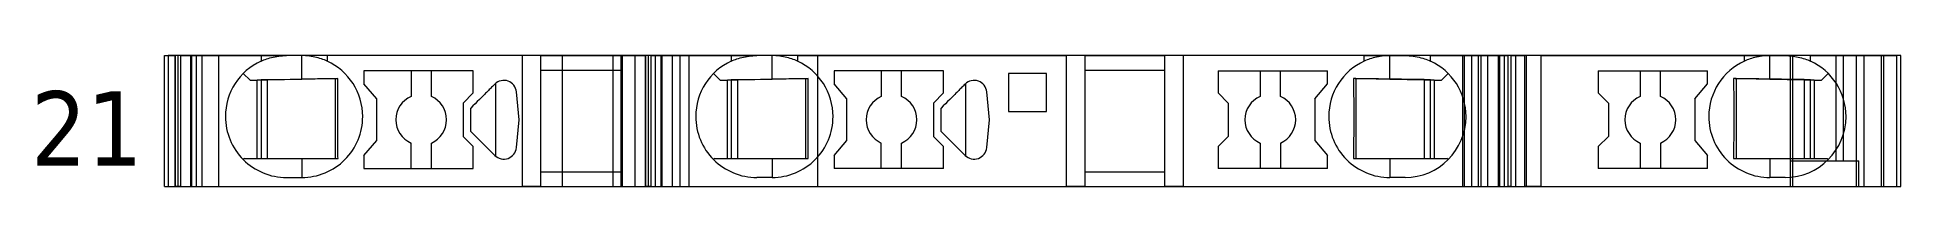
# Model space of a CAD drawing. Header units: millimetres. Extents: x 0 to 2100, y 0 to 1485.
# Drawn here: x 1201.8 to 1275.2, y 656.8 to 662 of the extents above; entities that cross this region are included whole.
import ezdxf
from ezdxf.enums import TextEntityAlignment as Align

# ---------------------------------------------------------------- set-up
doc = ezdxf.new("R2010")
doc.units = ezdxf.units.MM
for name, color, linetype, lineweight in [('EPLAN201', 7, 'Continuous', 5), ('EPLAN309', 5, 'Continuous', 5), ('EPLAN310', 5, 'Continuous', 5), ('EPLAN400', 5, 'Continuous', 5), ('EPLAN440', 73, 'Continuous', 5), ('EPLAN451', 7, 'Continuous', 5), ('EPLAN452', 7, 'Continuous', 5), ('EPLAN453', 7, 'Continuous', 5), ('EPLAN493', 5, 'Continuous', 5), ('EPLAN500', 7, 'Continuous', 5), ('EPLAN501', 7, 'Continuous', 5), ('EPLAN502', 7, 'Continuous', 5), ('EPLAN503', 7, 'Continuous', 5), ('EPLAN504', 7, 'Continuous', 5), ('MAIN-1', 7, 'Continuous', 5), ('MAIN-2', 7, 'Continuous', 5)]:
    doc.layers.add(name, color=color, linetype=linetype, lineweight=lineweight)
doc.styles.add('Tahoma', font='')
doc.styles.get('Tahoma').set_extended_font_data('Tahoma')

# ---------------------------------------------------------------- blocks, each defined once
blk = doc.blocks.new('EPLSYM_LibrarySPECIAL_Symbol12_Variant0_Placement8_15')
at = {"layer": 'EPLAN309', "lineweight": 13, "ltscale": 20}
blk.add_lwpolyline([(0, -5.15), (68.15, -5.15), (68.15, 0), (0, 0)], close=True, dxfattribs=at)
at = {"layer": 'EPLAN493', "color": 5, "style": 'Tahoma'}
blk.add_attdef('17_20450', text='', height=2.93475, dxfattribs=at).set_placement((0, -27.293475), align=Align.MIDDLE_RIGHT)
blk = doc.blocks.new('EPLFRAME')
at = {"layer": 'EPLAN201', "linetype": 'Continuous', "lineweight": 25, "ltscale": 4}
for p, q in [((210, 1485), (210, 1460)), ((420, 1485), (420, 1460)), ((630, 1485), (630, 1460)), ((840, 1485), (840, 1460)), ((1050, 1485), (1050, 1460)), ((1260, 1485), (1260, 1460)), ((1470, 1485), (1470, 1460)), ((1680, 1485), (1680, 1460)), ((1890, 1485), (1890, 1460)), ((100, 0), (100, 80)), ((200, 0), (200, 80)), ((360, 0), (360, 80)), ((500, 0), (500, 80)), ((1150, 0), (1150, 80)), ((1500, 0), (1500, 80)), ((1850, 80), (1850, 40)), ((0, 60), (500, 60)), ((2100, 60), (1850, 60)), ((0, 40), (500, 40)), ((1500, 40), (2100, 40)), ((1655, 0), (1655, 40)), ((2000, 0), (2000, 40)), ((0, 20), (920, 20)), ((710, 0), (710, 20)), ((2000, 20), (2100, 20))]:
    blk.add_line(p, q, dxfattribs=at)
at = {"layer": 'EPLAN201', "linetype": 'Continuous', "lineweight": 35, "ltscale": 4}
for p, q in [((0, 1460), (2100, 1460)), ((0, 80), (2100, 80)), ((300, 0), (300, 80)), ((920, 0), (920, 80))]:
    blk.add_line(p, q, dxfattribs=at)
blk.add_lwpolyline([(0, 0), (2100, 0), (2100, 1485), (0, 1485)], close=True, dxfattribs=at)
at = {"layer": 'EPLAN201', "color": 7, "style": 'Tahoma'}
for s, height, p in [('Date', 8.127, (305, 65)), ('=', 9.03, (1855, 65)), ('Ed.', 8.127, (305, 45)), ('+', 9.03, (1855, 45)), ('Appr.', 8.127, (305, 25)), ('Page', 8.127, (2005, 25)), ('Modification', 8.127, (5, 5)), ('Original', 8.127, (305, 5)), ('Replacement of', 8.127, (505, 5)), ('Replaced by', 8.127, (715, 5)), ('Date', 8.127, (105, 5)), ('Name', 8.127, (205, 5)), ('Page', 8.127, (2005, 5))]:
    blk.add_text(s, height=height, dxfattribs=at).set_placement(p)
blk.add_text('/', height=8.127, dxfattribs=at).set_placement((2069.985, 4.987), align=Align.CENTER)
at = {"layer": 'EPLAN451', "color": 7, "style": 'Tahoma'}
for tag, p, height in [('14_10014', (505, 60), 11.287), ('14_10015', (925, 60), 11.287), ('14_10011', (505, 25), 11.287), ('14_10013', (1660, 25), 8.127), ('14_10151', (365, 5), 8.127), ('14_10300', (2075, 5), 8.127)]:
    blk.add_attdef(tag, p, '', height=height, dxfattribs=at)
blk.add_attdef('4_25020', text='', height=8.127, dxfattribs=at).set_placement((2065, 5), align=Align.RIGHT)
at = {"layer": 'EPLAN452', "color": 7, "style": 'Tahoma'}
for tag, p, height in [('4_11041', (5, 85), 11.287), ('4_11071[1]', (5, 65), 8.127), ('4_11074[1]', (105, 65), 8.127), ('4_11070[1]', (205, 65), 8.127), ('4_11024', (365, 65), 8.127), ('4_20132_1001', (1870, 65), 8.127), ('4_11011', (1155, 60), 11.287), ('4_11030', (1505, 60), 11.287), ('4_11071[2]', (5, 45), 8.127), ('4_11074[2]', (105, 45), 8.127), ('4_11070[2]', (205, 45), 8.127), ('4_11022', (365, 45), 8.127), ('4_20134_1001', (1870, 45), 8.127), ('4_11071[3]', (5, 25), 8.127), ('4_11074[3]', (105, 25), 8.127), ('4_11070[3]', (205, 25), 8.127), ('4_11080', (365, 25), 8.127), ('4_11059', (1505, 25), 8.127)]:
    blk.add_attdef(tag, p, '', height=height, dxfattribs=at)
for tag, height, p in [('4_11040', 11.287, (2095, 85)), ('4_11000', 8.127, (2095, 25)), ('4_11085', 8.127, (705, 5)), ('4_11086', 8.127, (915, 5))]:
    blk.add_attdef(tag, text='', height=height, dxfattribs=at).set_placement(p, align=Align.RIGHT)
at = {"layer": 'EPLAN453', "color": 7, "style": 'Tahoma'}
for tag, p in [('53_19005_1', (105, 1465)), ('53_19005', (315, 1465)), ('53_19005_8', (525, 1465)), ('53_19005_6', (735, 1465)), ('53_19005_7', (945, 1465)), ('53_19005_9', (1155, 1465)), ('53_19005_3', (1365, 1465)), ('53_19005_2', (1575, 1465)), ('53_19005_4', (1785, 1465)), ('53_19005_5', (1995, 1465))]:
    blk.add_attdef(tag, text='', height=6.772, dxfattribs=at).set_placement(p, align=Align.BOTTOM_CENTER)
blk = doc.blocks.new('EPLSYM_LibrarySPECIAL_Symbol11_Variant0_Placement8')
at = {"layer": 'EPLAN310', "lineweight": 25, "ltscale": 20}
blk.add_lwpolyline([(0, -740), (550, -740), (550, 0), (0, 0)], close=True, dxfattribs=at)
at = {"layer": 'EPLAN400', "color": 5, "style": 'Tahoma'}
blk.add_attdef('17_20010', text='', height=2.2575, dxfattribs=at).set_placement((-1.5, -0.9515), align=Align.TOP_RIGHT)
at = {"layer": 'EPLAN440', "color": 73, "style": 'Tahoma'}
blk.add_attdef('17_20300', text='', height=1.6254, dxfattribs=at).set_placement((-1.5, -4.57508), align=Align.TOP_RIGHT)
at = {"layer": 'EPLAN500', "color": 7, "style": 'Tahoma'}
blk.add_attdef('17_20027', text='', height=1.6254, dxfattribs=at).set_placement((-1.5, -7.27508), align=Align.TOP_RIGHT)
at = {"layer": 'EPLAN501', "color": 7, "style": 'Tahoma'}
blk.add_attdef('17_20011', text='', height=1.6254, dxfattribs=at).set_placement((-1.5, -12.67508), align=Align.TOP_RIGHT)
at = {"layer": 'EPLAN502', "color": 7, "style": 'Tahoma'}
blk.add_attdef('17_20025', text='', height=1.6254, dxfattribs=at).set_placement((-1.5, -15.37508), align=Align.TOP_RIGHT)
at = {"layer": 'EPLAN503', "color": 7, "style": 'Tahoma'}
blk.add_attdef('17_20024', text='', height=1.6254, dxfattribs=at).set_placement((-1.5, -18.07508), align=Align.TOP_RIGHT)
at = {"layer": 'EPLAN504', "color": 7, "style": 'Tahoma'}
blk.add_attdef('17_20901[1]', text='', height=1.6254, dxfattribs=at).set_placement((-1.5, -9.97508), align=Align.TOP_RIGHT)

msp = doc.modelspace()

# ---------------------------------------------------------------- linework, layer by layer
at = {"layer": 'MAIN-1'}
for p, q in [((1206.85, 662), (1207.284, 662)), ((1206.85, 656.85), (1206.85, 662)), ((1207.393, 662), (1207.284, 662)), ((1207.284, 656.85), (1207.284, 662)), ((1207.501, 662), (1207.393, 662)), ((1207.393, 656.85), (1207.393, 662)), ((1207.501, 662), (1210.65, 662)), ((1207.501, 656.85), (1207.501, 662)), ((1210.65, 662), (1211.65, 662)), ((1210.65, 662), (1210.65, 661.782)), ((1210.997, 661.909), (1211.063, 661.927)), ((1211.063, 661.927), (1211.131, 661.943)), ((1211.131, 661.943), (1211.201, 661.958)), ((1211.201, 661.958), (1211.272, 661.97)), ((1211.272, 661.97), (1211.346, 661.981)), ((1211.346, 661.981), (1211.421, 661.989)), ((1211.421, 661.989), (1211.497, 661.995)), ((1211.497, 661.995), (1211.573, 661.999)), ((1211.573, 661.999), (1211.65, 662)), ((1212.25, 662), (1211.65, 662)), ((1212.327, 661.999), (1212.25, 662)), ((1213.25, 662), (1212.25, 662)), ((1212.25, 661.068), (1212.25, 662)), ((1212.403, 661.995), (1212.327, 661.999)), ((1212.479, 661.989), (1212.403, 661.995)), ((1212.554, 661.981), (1212.479, 661.989)), ((1212.628, 661.97), (1212.554, 661.981)), ((1212.699, 661.958), (1212.628, 661.97)), ((1212.769, 661.943), (1212.699, 661.958)), ((1212.837, 661.927), (1212.769, 661.943)), ((1212.903, 661.909), (1212.837, 661.927)), ((1220.932, 662), (1213.25, 662)), ((1213.25, 662), (1213.25, 661.782)), ((1221.65, 662), (1220.932, 662)), ((1220.932, 656.85), (1220.932, 662)), ((1221.65, 662), (1224.8, 662)), ((1221.65, 662), (1221.65, 656.85)), ((1224.8, 662), (1225.35, 662)), ((1224.8, 662), (1224.8, 656.85)), ((1225.35, 662), (1225.784, 662)), ((1225.35, 662), (1225.35, 656.85)), ((1225.893, 662), (1225.784, 662)), ((1225.784, 656.85), (1225.784, 662)), ((1226.001, 662), (1225.893, 662)), ((1225.893, 656.85), (1225.893, 662)), ((1226.001, 662), (1229.15, 662)), ((1226.001, 656.85), (1226.001, 662)), ((1229.15, 662), (1230.15, 662)), ((1229.15, 662), (1229.15, 661.782)), ((1229.497, 661.909), (1229.563, 661.927)), ((1229.563, 661.927), (1229.631, 661.943)), ((1229.631, 661.943), (1229.701, 661.958)), ((1229.701, 661.958), (1229.772, 661.97)), ((1229.772, 661.97), (1229.846, 661.981)), ((1229.846, 661.981), (1229.921, 661.989)), ((1229.921, 661.989), (1229.997, 661.995)), ((1229.997, 661.995), (1230.073, 661.999)), ((1230.073, 661.999), (1230.15, 662)), ((1230.75, 662), (1230.15, 662)), ((1230.827, 661.999), (1230.75, 662)), ((1231.75, 662), (1230.75, 662)), ((1230.75, 661.068), (1230.75, 662)), ((1230.903, 661.995), (1230.827, 661.999)), ((1230.979, 661.989), (1230.903, 661.995)), ((1231.054, 661.981), (1230.979, 661.989)), ((1231.128, 661.97), (1231.054, 661.981)), ((1231.199, 661.958), (1231.128, 661.97)), ((1231.269, 661.943), (1231.199, 661.958)), ((1231.337, 661.927), (1231.269, 661.943)), ((1231.403, 661.909), (1231.337, 661.927)), ((1231.75, 662), (1242.332, 662)), ((1231.75, 662), (1231.75, 661.782)), ((1243.05, 662), (1242.332, 662)), ((1242.332, 656.85), (1242.332, 662)), ((1243.05, 662), (1246.2, 662)), ((1243.05, 662), (1243.05, 656.85)), ((1246.919, 662), (1246.2, 662)), ((1246.2, 656.85), (1246.2, 662)), ((1254.05, 662), (1246.919, 662)), ((1246.919, 662), (1246.919, 656.85)), ((1254.05, 662), (1255.05, 662)), ((1254.05, 661.782), (1254.05, 662)), ((1254.463, 661.927), (1254.397, 661.909)), ((1254.531, 661.943), (1254.463, 661.927)), ((1254.601, 661.958), (1254.531, 661.943)), ((1254.673, 661.97), (1254.601, 661.958)), ((1254.746, 661.981), (1254.673, 661.97)), ((1254.821, 661.989), (1254.746, 661.981)), ((1254.897, 661.995), (1254.821, 661.989)), ((1254.973, 661.999), (1254.897, 661.995)), ((1255.05, 662), (1254.973, 661.999)), ((1255.05, 661.068), (1255.05, 662)), ((1255.05, 662), (1255.65, 662)), ((1255.65, 662), (1255.732, 661.999)), ((1256.65, 662), (1255.65, 662)), ((1255.732, 661.999), (1255.814, 661.994)), ((1255.814, 661.994), (1255.896, 661.987)), ((1255.896, 661.987), (1255.975, 661.978)), ((1255.975, 661.978), (1256.053, 661.966)), ((1256.053, 661.966), (1256.13, 661.952)), ((1256.13, 661.952), (1256.204, 661.935)), ((1256.204, 661.935), (1256.275, 661.917)), ((1256.275, 661.917), (1256.345, 661.897)), ((1256.65, 662), (1259.704, 662)), ((1256.65, 661.782), (1256.65, 662)), ((1259.832, 662), (1259.704, 662)), ((1259.704, 656.85), (1259.704, 662)), ((1259.832, 662), (1260.367, 662)), ((1259.832, 656.85), (1259.832, 662)), ((1261, 662), (1260.367, 662)), ((1260.367, 656.85), (1260.367, 662)), ((1261, 662), (1269, 662)), ((1261, 656.85), (1261, 662)), ((1269, 662), (1270, 662)), ((1269, 661.782), (1269, 662)), ((1269.413, 661.927), (1269.347, 661.909)), ((1269.481, 661.943), (1269.413, 661.927)), ((1269.551, 661.958), (1269.481, 661.943)), ((1269.622, 661.97), (1269.551, 661.958)), ((1269.696, 661.981), (1269.622, 661.97)), ((1269.771, 661.989), (1269.696, 661.981)), ((1269.847, 661.995), (1269.771, 661.989)), ((1269.923, 661.999), (1269.847, 661.995)), ((1270, 662), (1269.923, 661.999)), ((1270, 661.068), (1270, 662)), ((1270, 662), (1270.6, 662)), ((1270.6, 662), (1270.677, 661.999)), ((1271.6, 662), (1270.6, 662)), ((1270.677, 661.999), (1270.753, 661.995)), ((1270.753, 661.995), (1270.829, 661.989)), ((1270.829, 661.989), (1270.904, 661.981)), ((1270.904, 661.981), (1270.978, 661.97)), ((1270.978, 661.97), (1271.049, 661.958)), ((1271.049, 661.958), (1271.119, 661.943)), ((1271.119, 661.943), (1271.187, 661.927)), ((1271.187, 661.927), (1271.253, 661.909)), ((1271.6, 662), (1275, 662)), ((1271.6, 661.782), (1271.6, 662)), ((1275, 656.85), (1275, 662)), ((1209.953, 661.297), (1210.217, 661.033)), ((1210.65, 661.782), (1210.702, 661.805)), ((1210.702, 661.805), (1210.756, 661.827)), ((1210.756, 661.827), (1210.813, 661.849)), ((1210.813, 661.849), (1210.872, 661.87)), ((1210.872, 661.87), (1210.933, 661.89)), ((1210.933, 661.89), (1210.997, 661.909)), ((1212.967, 661.89), (1212.903, 661.909)), ((1213.028, 661.87), (1212.967, 661.89)), ((1213.087, 661.849), (1213.028, 661.87)), ((1213.144, 661.827), (1213.087, 661.849)), ((1213.198, 661.805), (1213.144, 661.827)), ((1213.25, 661.782), (1213.198, 661.805)), ((1214.7, 661.4), (1214.7, 660.889)), ((1219, 661.4), (1214.7, 661.4)), ((1216.55, 661.4), (1216.55, 660.392)), ((1217.35, 660.392), (1217.35, 661.4)), ((1219, 660.529), (1219, 661.4)), ((1221.65, 661.425), (1224.8, 661.425)), ((1228.453, 661.297), (1228.717, 661.033)), ((1229.15, 661.782), (1229.202, 661.805)), ((1229.202, 661.805), (1229.256, 661.827)), ((1229.256, 661.827), (1229.313, 661.849)), ((1229.313, 661.849), (1229.372, 661.87)), ((1229.372, 661.87), (1229.433, 661.89)), ((1229.433, 661.89), (1229.497, 661.909)), ((1231.467, 661.89), (1231.403, 661.909)), ((1231.528, 661.87), (1231.467, 661.89)), ((1231.587, 661.849), (1231.528, 661.87)), ((1231.644, 661.827), (1231.587, 661.849)), ((1231.698, 661.805), (1231.644, 661.827)), ((1231.75, 661.782), (1231.698, 661.805)), ((1233.2, 661.4), (1233.2, 660.889)), ((1237.5, 661.4), (1233.2, 661.4)), ((1235.05, 661.4), (1235.05, 660.392)), ((1235.85, 660.392), (1235.85, 661.4)), ((1237.5, 660.529), (1237.5, 661.4)), ((1240.05, 661.3), (1240.05, 659.8)), ((1241.55, 661.3), (1240.05, 661.3)), ((1241.55, 659.8), (1241.55, 661.3)), ((1243.05, 661.425), (1246.2, 661.425)), ((1248.3, 661.4), (1248.3, 660.529)), ((1248.3, 661.4), (1252.6, 661.4)), ((1249.95, 661.4), (1249.95, 660.392)), ((1250.75, 660.392), (1250.75, 661.4)), ((1252.6, 660.889), (1252.6, 661.4)), ((1254.102, 661.805), (1254.05, 661.782)), ((1254.156, 661.827), (1254.102, 661.805)), ((1254.213, 661.849), (1254.156, 661.827)), ((1254.272, 661.87), (1254.213, 661.849)), ((1254.333, 661.89), (1254.272, 661.87)), ((1254.397, 661.909), (1254.333, 661.89)), ((1256.345, 661.897), (1256.411, 661.876)), ((1256.411, 661.876), (1256.475, 661.854)), ((1256.475, 661.854), (1256.536, 661.831)), ((1256.536, 661.831), (1256.594, 661.806)), ((1256.594, 661.806), (1256.65, 661.782)), ((1257.083, 661.033), (1257.347, 661.297)), ((1263.25, 661.4), (1263.25, 660.529)), ((1263.25, 661.4), (1267.55, 661.4)), ((1264.9, 661.4), (1264.9, 660.392)), ((1265.7, 660.392), (1265.7, 661.4)), ((1267.55, 660.889), (1267.55, 661.4)), ((1269.052, 661.805), (1269, 661.782)), ((1269.106, 661.827), (1269.052, 661.805)), ((1269.163, 661.849), (1269.106, 661.827)), ((1269.222, 661.87), (1269.163, 661.849)), ((1269.283, 661.89), (1269.222, 661.87)), ((1269.347, 661.909), (1269.283, 661.89)), ((1271.253, 661.909), (1271.317, 661.89)), ((1271.317, 661.89), (1271.378, 661.87)), ((1271.378, 661.87), (1271.437, 661.849)), ((1271.437, 661.849), (1271.494, 661.827)), ((1271.494, 661.827), (1271.548, 661.805)), ((1271.548, 661.805), (1271.6, 661.782)), ((1272.033, 661.033), (1272.297, 661.297)), ((1210.217, 661.033), (1212.25, 661.068)), ((1210.5, 657.95), (1210.5, 661.038)), ((1210.65, 661.04), (1210.65, 657.95)), ((1210.9, 657.95), (1210.9, 661.045)), ((1212.345, 661.07), (1212.25, 661.068)), ((1212.438, 661.071), (1212.345, 661.07)), ((1212.53, 661.073), (1212.438, 661.071)), ((1212.618, 661.075), (1212.53, 661.073)), ((1212.703, 661.076), (1212.618, 661.075)), ((1212.786, 661.077), (1212.703, 661.076)), ((1212.865, 661.079), (1212.786, 661.077)), ((1212.943, 661.08), (1212.865, 661.079)), ((1213.017, 661.081), (1212.943, 661.08)), ((1213.09, 661.082), (1213.017, 661.081)), ((1213.16, 661.084), (1213.09, 661.082)), ((1213.229, 661.085), (1213.16, 661.084)), ((1213.297, 661.086), (1213.229, 661.085)), ((1213.363, 661.087), (1213.297, 661.086)), ((1213.428, 661.088), (1213.363, 661.087)), ((1213.491, 661.089), (1213.428, 661.088)), ((1213.554, 661.09), (1213.491, 661.089)), ((1213.615, 661.091), (1213.554, 661.09)), ((1213.579, 657.95), (1213.579, 661.091)), ((1213.676, 661.092), (1213.615, 661.091)), ((1213.67, 660.488), (1213.671, 660.57)), ((1213.67, 660.404), (1213.67, 660.488)), ((1213.671, 660.57), (1213.672, 660.649)), ((1213.672, 660.649), (1213.673, 660.727)), ((1213.673, 660.803), (1213.674, 660.877)), ((1213.673, 660.727), (1213.673, 660.803)), ((1213.674, 660.877), (1213.675, 660.95)), ((1213.675, 660.95), (1213.676, 661.022)), ((1213.676, 661.022), (1213.676, 661.092)), ((1215.2, 660.293), (1214.7, 660.889)), ((1218.6, 660.129), (1219, 660.529)), ((1219.443, 660.475), (1219.402, 660.434)), ((1219.483, 660.515), (1219.443, 660.475)), ((1219.521, 660.553), (1219.483, 660.515)), ((1219.558, 660.59), (1219.521, 660.553)), ((1219.594, 660.626), (1219.558, 660.59)), ((1219.627, 660.659), (1219.594, 660.626)), ((1219.658, 660.691), (1219.627, 660.659)), ((1219.69, 660.722), (1219.658, 660.691)), ((1219.721, 660.753), (1219.69, 660.722)), ((1219.752, 660.785), (1219.721, 660.753)), ((1219.784, 660.816), (1219.752, 660.785)), ((1219.815, 660.847), (1219.784, 660.816)), ((1219.846, 660.879), (1219.815, 660.847)), ((1219.867, 660.898), (1219.867, 658.052)), ((1220.802, 659.475), (1220.698, 660.572)), ((1228.717, 661.033), (1230.75, 661.068)), ((1229, 657.95), (1229, 661.038)), ((1229.15, 661.04), (1229.15, 657.95)), ((1229.4, 657.95), (1229.4, 661.045)), ((1230.87, 661.07), (1230.75, 661.068)), ((1230.987, 661.072), (1230.87, 661.07)), ((1231.1, 661.074), (1230.987, 661.072)), ((1231.209, 661.076), (1231.1, 661.074)), ((1231.313, 661.078), (1231.209, 661.076)), ((1231.412, 661.079), (1231.313, 661.078)), ((1231.507, 661.081), (1231.412, 661.079)), ((1231.599, 661.083), (1231.507, 661.081)), ((1231.688, 661.084), (1231.599, 661.083)), ((1231.774, 661.086), (1231.688, 661.084)), ((1231.858, 661.087), (1231.774, 661.086)), ((1231.94, 661.088), (1231.858, 661.087)), ((1232.02, 661.09), (1231.94, 661.088)), ((1232.099, 661.091), (1232.02, 661.09)), ((1232.079, 657.95), (1232.079, 661.091)), ((1232.176, 661.092), (1232.099, 661.091)), ((1232.17, 660.488), (1232.171, 660.57)), ((1232.17, 660.404), (1232.17, 660.488)), ((1232.171, 660.57), (1232.172, 660.649)), ((1232.172, 660.649), (1232.173, 660.727)), ((1232.173, 660.803), (1232.174, 660.877)), ((1232.173, 660.727), (1232.173, 660.803)), ((1232.174, 660.877), (1232.175, 660.95)), ((1232.175, 660.95), (1232.176, 661.022)), ((1232.176, 661.022), (1232.176, 661.092)), ((1233.7, 660.293), (1233.2, 660.889)), ((1237.1, 660.129), (1237.5, 660.529)), ((1237.943, 660.475), (1237.902, 660.434)), ((1237.983, 660.515), (1237.943, 660.475)), ((1238.021, 660.553), (1237.983, 660.515)), ((1238.058, 660.59), (1238.021, 660.553)), ((1238.094, 660.626), (1238.058, 660.59)), ((1238.127, 660.659), (1238.094, 660.626)), ((1238.158, 660.691), (1238.127, 660.659)), ((1238.19, 660.722), (1238.158, 660.691)), ((1238.221, 660.753), (1238.19, 660.722)), ((1238.252, 660.785), (1238.221, 660.753)), ((1238.284, 660.816), (1238.252, 660.785)), ((1238.315, 660.847), (1238.284, 660.816)), ((1238.346, 660.879), (1238.315, 660.847)), ((1238.367, 660.898), (1238.367, 658.052)), ((1239.302, 659.475), (1239.198, 660.572)), ((1248.7, 660.129), (1248.3, 660.529)), ((1252.1, 660.293), (1252.6, 660.889)), ((1253.624, 661.092), (1253.625, 661.022)), ((1253.685, 661.091), (1253.624, 661.092)), ((1253.625, 661.022), (1253.625, 660.95)), ((1253.625, 660.95), (1253.626, 660.877)), ((1253.626, 660.877), (1253.627, 660.803)), ((1253.627, 660.803), (1253.628, 660.727)), ((1253.628, 660.727), (1253.628, 660.649)), ((1253.628, 660.649), (1253.629, 660.57)), ((1253.629, 660.57), (1253.63, 660.488)), ((1253.63, 660.488), (1253.63, 660.404)), ((1253.746, 661.09), (1253.685, 661.091)), ((1253.721, 661.091), (1253.721, 657.95)), ((1253.809, 661.089), (1253.746, 661.09)), ((1253.873, 661.088), (1253.809, 661.089)), ((1253.937, 661.087), (1253.873, 661.088)), ((1254.003, 661.086), (1253.937, 661.087)), ((1254.071, 661.085), (1254.003, 661.086)), ((1254.14, 661.084), (1254.071, 661.085)), ((1254.21, 661.082), (1254.14, 661.084)), ((1254.283, 661.081), (1254.21, 661.082)), ((1254.358, 661.08), (1254.283, 661.081)), ((1254.435, 661.079), (1254.358, 661.08)), ((1254.514, 661.077), (1254.435, 661.079)), ((1254.597, 661.076), (1254.514, 661.077)), ((1254.682, 661.075), (1254.597, 661.076)), ((1254.771, 661.073), (1254.682, 661.075)), ((1254.862, 661.071), (1254.771, 661.073)), ((1254.955, 661.07), (1254.862, 661.071)), ((1255.05, 661.068), (1254.955, 661.07)), ((1255.05, 661.068), (1257.083, 661.033)), ((1256.4, 661.045), (1256.4, 657.95)), ((1256.65, 657.95), (1256.65, 661.04)), ((1256.8, 661.038), (1256.8, 657.95)), ((1263.65, 660.129), (1263.25, 660.529)), ((1267.05, 660.293), (1267.55, 660.889)), ((1268.574, 661.092), (1268.574, 661.022)), ((1268.635, 661.091), (1268.574, 661.092)), ((1268.574, 661.022), (1268.575, 660.95)), ((1268.575, 660.95), (1268.576, 660.877)), ((1268.576, 660.877), (1268.577, 660.803)), ((1268.577, 660.803), (1268.577, 660.727)), ((1268.577, 660.727), (1268.578, 660.649)), ((1268.578, 660.649), (1268.579, 660.57)), ((1268.579, 660.57), (1268.58, 660.488)), ((1268.58, 660.488), (1268.58, 660.404)), ((1268.696, 661.09), (1268.635, 661.091)), ((1268.671, 661.091), (1268.671, 657.95)), ((1268.759, 661.089), (1268.696, 661.09)), ((1268.822, 661.088), (1268.759, 661.089)), ((1268.887, 661.087), (1268.822, 661.088)), ((1268.953, 661.086), (1268.887, 661.087)), ((1269.021, 661.085), (1268.953, 661.086)), ((1269.09, 661.084), (1269.021, 661.085)), ((1269.16, 661.082), (1269.09, 661.084)), ((1269.233, 661.081), (1269.16, 661.082)), ((1269.307, 661.08), (1269.233, 661.081)), ((1269.385, 661.079), (1269.307, 661.08)), ((1269.464, 661.077), (1269.385, 661.079)), ((1269.547, 661.076), (1269.464, 661.077)), ((1269.632, 661.075), (1269.547, 661.076)), ((1269.72, 661.073), (1269.632, 661.075)), ((1269.812, 661.071), (1269.72, 661.073)), ((1269.905, 661.07), (1269.812, 661.071)), ((1270, 661.068), (1269.905, 661.07)), ((1270, 661.068), (1272.033, 661.033)), ((1271.35, 661.045), (1271.35, 657.95)), ((1271.6, 657.95), (1271.6, 661.04)), ((1271.75, 661.038), (1271.75, 657.95)), ((1213.667, 659.931), (1213.668, 660.034)), ((1213.667, 659.824), (1213.667, 659.931)), ((1213.667, 659.713), (1213.667, 659.824)), ((1213.668, 660.132), (1213.669, 660.226)), ((1213.668, 660.034), (1213.668, 660.132)), ((1213.669, 660.317), (1213.67, 660.404)), ((1213.669, 660.226), (1213.669, 660.317)), ((1215.2, 658.657), (1215.2, 660.293)), ((1218.6, 660.129), (1218.6, 658.821)), ((1218.986, 660.018), (1218.9, 659.932)), ((1218.9, 659.802), (1218.9, 659.932)), ((1218.9, 659.671), (1218.9, 659.802)), ((1219.072, 660.104), (1218.986, 660.018)), ((1219.158, 660.19), (1219.072, 660.104)), ((1219.242, 660.274), (1219.158, 660.19)), ((1219.323, 660.356), (1219.242, 660.274)), ((1219.402, 660.434), (1219.323, 660.356)), ((1232.167, 659.931), (1232.168, 660.034)), ((1232.167, 659.824), (1232.167, 659.931)), ((1232.167, 659.713), (1232.167, 659.824)), ((1232.168, 660.132), (1232.169, 660.226)), ((1232.168, 660.034), (1232.168, 660.132)), ((1232.169, 660.317), (1232.17, 660.404)), ((1232.169, 660.226), (1232.169, 660.317)), ((1233.7, 658.657), (1233.7, 660.293)), ((1237.1, 660.129), (1237.1, 658.821)), ((1237.486, 660.018), (1237.4, 659.932)), ((1237.4, 659.802), (1237.4, 659.932)), ((1237.4, 659.671), (1237.4, 659.802)), ((1237.572, 660.104), (1237.486, 660.018)), ((1237.658, 660.19), (1237.572, 660.104)), ((1237.742, 660.274), (1237.658, 660.19)), ((1237.823, 660.356), (1237.742, 660.274)), ((1237.902, 660.434), (1237.823, 660.356)), ((1240.05, 659.8), (1241.55, 659.8)), ((1248.7, 660.129), (1248.7, 658.821)), ((1252.1, 660.293), (1252.1, 658.657)), ((1253.63, 660.404), (1253.631, 660.317)), ((1253.631, 660.317), (1253.631, 660.226)), ((1253.631, 660.226), (1253.632, 660.132)), ((1253.632, 660.132), (1253.633, 660.034)), ((1253.633, 660.034), (1253.633, 659.931)), ((1253.633, 659.931), (1253.633, 659.824)), ((1253.633, 659.824), (1253.633, 659.713)), ((1263.65, 660.129), (1263.65, 658.821)), ((1267.05, 660.293), (1267.05, 658.657)), ((1268.58, 660.404), (1268.581, 660.317)), ((1268.581, 660.317), (1268.581, 660.226)), ((1268.581, 660.226), (1268.582, 660.132)), ((1268.582, 660.132), (1268.582, 660.034)), ((1268.582, 660.034), (1268.583, 659.931)), ((1268.583, 659.931), (1268.583, 659.824)), ((1268.583, 659.824), (1268.583, 659.713)), ((1213.667, 659.6), (1213.667, 659.713)), ((1213.667, 659.479), (1213.667, 659.6)), ((1213.667, 659.361), (1213.667, 659.479)), ((1213.667, 659.247), (1213.667, 659.361)), ((1213.668, 659.138), (1213.667, 659.247)), ((1213.668, 659.034), (1213.668, 659.138)), ((1213.669, 658.934), (1213.668, 659.034)), ((1218.9, 659.54), (1218.9, 659.671)), ((1218.9, 659.41), (1218.9, 659.54)), ((1218.9, 659.279), (1218.9, 659.41)), ((1218.9, 659.148), (1218.9, 659.279)), ((1218.9, 659.018), (1218.9, 659.148)), ((1218.9, 659.018), (1219.846, 658.071)), ((1220.698, 658.378), (1220.802, 659.475)), ((1232.167, 659.6), (1232.167, 659.713)), ((1232.167, 659.479), (1232.167, 659.6)), ((1232.167, 659.361), (1232.167, 659.479)), ((1232.167, 659.247), (1232.167, 659.361)), ((1232.168, 659.138), (1232.167, 659.247)), ((1232.168, 659.034), (1232.168, 659.138)), ((1232.169, 658.934), (1232.168, 659.034)), ((1237.4, 659.54), (1237.4, 659.671)), ((1237.4, 659.41), (1237.4, 659.54)), ((1237.4, 659.279), (1237.4, 659.41)), ((1237.4, 659.148), (1237.4, 659.279)), ((1237.4, 659.018), (1237.4, 659.148)), ((1237.4, 659.018), (1238.346, 658.071)), ((1239.198, 658.378), (1239.302, 659.475)), ((1253.632, 659.034), (1253.631, 658.934)), ((1253.633, 659.247), (1253.632, 659.138)), ((1253.632, 659.138), (1253.632, 659.034)), ((1253.633, 659.713), (1253.634, 659.6)), ((1253.634, 659.6), (1253.633, 659.479)), ((1253.633, 659.479), (1253.633, 659.361)), ((1253.633, 659.361), (1253.633, 659.247)), ((1268.582, 659.034), (1268.581, 658.934)), ((1268.583, 659.247), (1268.582, 659.138)), ((1268.582, 659.138), (1268.582, 659.034)), ((1268.583, 659.713), (1268.583, 659.6)), ((1268.583, 659.6), (1268.583, 659.479)), ((1268.583, 659.479), (1268.583, 659.361)), ((1268.583, 659.361), (1268.583, 659.247)), ((1213.669, 658.839), (1213.669, 658.934)), ((1213.67, 658.748), (1213.669, 658.839)), ((1213.671, 658.659), (1213.67, 658.748)), ((1213.672, 658.573), (1213.671, 658.659)), ((1213.672, 658.49), (1213.672, 658.573)), ((1213.673, 658.408), (1213.672, 658.49)), ((1213.674, 658.329), (1213.673, 658.408)), ((1213.675, 658.25), (1213.674, 658.329)), ((1213.676, 658.174), (1213.675, 658.25)), ((1214.7, 658.061), (1215.2, 658.657)), ((1216.55, 657.55), (1216.55, 658.558)), ((1217.35, 657.55), (1217.35, 658.558)), ((1219, 658.421), (1218.6, 658.821)), ((1219, 657.55), (1219, 658.421)), ((1232.169, 658.839), (1232.169, 658.934)), ((1232.17, 658.748), (1232.169, 658.839)), ((1232.171, 658.659), (1232.17, 658.748)), ((1232.172, 658.573), (1232.171, 658.659)), ((1232.172, 658.49), (1232.172, 658.573)), ((1232.173, 658.408), (1232.172, 658.49)), ((1232.174, 658.329), (1232.173, 658.408)), ((1232.175, 658.25), (1232.174, 658.329)), ((1232.176, 658.174), (1232.175, 658.25)), ((1233.2, 658.061), (1233.7, 658.657)), ((1235.05, 657.55), (1235.05, 658.558)), ((1235.85, 657.55), (1235.85, 658.558)), ((1237.5, 658.421), (1237.1, 658.821)), ((1237.5, 657.55), (1237.5, 658.421)), ((1248.7, 658.821), (1248.3, 658.421)), ((1248.3, 658.421), (1248.3, 657.55)), ((1249.95, 658.558), (1249.95, 657.55)), ((1250.75, 658.558), (1250.75, 657.55)), ((1252.1, 658.657), (1252.6, 658.061)), ((1253.625, 658.25), (1253.624, 658.174)), ((1253.626, 658.329), (1253.625, 658.25)), ((1253.627, 658.408), (1253.626, 658.329)), ((1253.628, 658.49), (1253.627, 658.408)), ((1253.629, 658.659), (1253.628, 658.573)), ((1253.628, 658.573), (1253.628, 658.49)), ((1253.63, 658.748), (1253.629, 658.659)), ((1253.631, 658.839), (1253.63, 658.748)), ((1253.631, 658.934), (1253.631, 658.839)), ((1263.65, 658.821), (1263.25, 658.421)), ((1263.25, 658.421), (1263.25, 657.55)), ((1264.9, 658.558), (1264.9, 657.55)), ((1265.7, 658.558), (1265.7, 657.55)), ((1267.05, 658.657), (1267.55, 658.061)), ((1268.575, 658.25), (1268.574, 658.174)), ((1268.576, 658.329), (1268.575, 658.25)), ((1268.577, 658.408), (1268.576, 658.329)), ((1268.578, 658.49), (1268.577, 658.408)), ((1268.579, 658.659), (1268.578, 658.573)), ((1268.578, 658.573), (1268.578, 658.49)), ((1268.58, 658.748), (1268.579, 658.659)), ((1268.581, 658.839), (1268.58, 658.748)), ((1268.581, 658.934), (1268.581, 658.839)), ((1210, 657.95), (1209.953, 657.903)), ((1210, 657.95), (1212.25, 657.95)), ((1212.25, 657.95), (1212.342, 657.95)), ((1212.25, 657.95), (1212.25, 657.2)), ((1212.342, 657.95), (1212.433, 657.95)), ((1212.433, 657.95), (1212.523, 657.95)), ((1212.523, 657.95), (1212.61, 657.95)), ((1212.61, 657.95), (1212.695, 657.95)), ((1212.695, 657.95), (1212.778, 657.95)), ((1212.778, 657.95), (1212.858, 657.95)), ((1212.858, 657.95), (1212.936, 657.95)), ((1212.936, 657.95), (1213.011, 657.95)), ((1213.011, 657.95), (1213.085, 657.95)), ((1213.085, 657.95), (1213.157, 657.95)), ((1213.157, 657.95), (1213.226, 657.95)), ((1213.226, 657.95), (1213.295, 657.95)), ((1213.295, 657.95), (1213.361, 657.95)), ((1213.361, 657.95), (1213.427, 657.95)), ((1213.427, 657.95), (1213.491, 657.95)), ((1213.491, 657.95), (1213.555, 657.95)), ((1213.555, 657.95), (1213.617, 657.95)), ((1213.617, 657.95), (1213.678, 657.95)), ((1213.676, 658.098), (1213.676, 658.174)), ((1213.677, 658.024), (1213.676, 658.098)), ((1213.678, 657.95), (1213.677, 658.024)), ((1214.7, 658.061), (1214.7, 657.55)), ((1214.7, 657.55), (1219, 657.55)), ((1228.5, 657.95), (1228.453, 657.903)), ((1228.5, 657.95), (1230.75, 657.95)), ((1230.75, 657.95), (1230.842, 657.95)), ((1230.75, 657.95), (1230.75, 657.2)), ((1230.842, 657.95), (1230.933, 657.95)), ((1230.933, 657.95), (1231.023, 657.95)), ((1231.023, 657.95), (1231.11, 657.95)), ((1231.11, 657.95), (1231.195, 657.95)), ((1231.195, 657.95), (1231.278, 657.95)), ((1231.278, 657.95), (1231.358, 657.95)), ((1231.358, 657.95), (1231.436, 657.95)), ((1231.436, 657.95), (1231.511, 657.95)), ((1231.511, 657.95), (1231.585, 657.95)), ((1231.585, 657.95), (1231.657, 657.95)), ((1231.657, 657.95), (1231.726, 657.95)), ((1231.726, 657.95), (1231.795, 657.95)), ((1231.795, 657.95), (1231.861, 657.95)), ((1231.861, 657.95), (1231.927, 657.95)), ((1231.927, 657.95), (1231.991, 657.95)), ((1231.991, 657.95), (1232.055, 657.95)), ((1232.055, 657.95), (1232.117, 657.95)), ((1232.117, 657.95), (1232.178, 657.95)), ((1232.176, 658.098), (1232.176, 658.174)), ((1232.177, 658.024), (1232.176, 658.098)), ((1232.178, 657.95), (1232.177, 658.024)), ((1233.2, 658.061), (1233.2, 657.55)), ((1237.5, 657.55), (1233.2, 657.55)), ((1252.6, 657.55), (1248.3, 657.55)), ((1252.6, 657.55), (1252.6, 658.061)), ((1253.623, 658.024), (1253.622, 657.95)), ((1253.622, 657.95), (1253.683, 657.95)), ((1253.624, 658.098), (1253.623, 658.024)), ((1253.624, 658.174), (1253.624, 658.098)), ((1253.683, 657.95), (1253.746, 657.95)), ((1253.746, 657.95), (1253.809, 657.95)), ((1253.809, 657.95), (1253.873, 657.95)), ((1253.873, 657.95), (1253.939, 657.95)), ((1253.939, 657.95), (1254.005, 657.95)), ((1254.005, 657.95), (1254.074, 657.95)), ((1254.074, 657.95), (1254.144, 657.95)), ((1254.144, 657.95), (1254.215, 657.95)), ((1254.215, 657.95), (1254.289, 657.95)), ((1254.289, 657.95), (1254.364, 657.95)), ((1254.364, 657.95), (1254.442, 657.95)), ((1254.442, 657.95), (1254.522, 657.95)), ((1254.522, 657.95), (1254.605, 657.95)), ((1254.605, 657.95), (1254.69, 657.95)), ((1254.69, 657.95), (1254.778, 657.95)), ((1254.778, 657.95), (1254.867, 657.95)), ((1254.867, 657.95), (1254.958, 657.95)), ((1254.958, 657.95), (1255.05, 657.95)), ((1255.05, 657.95), (1257.3, 657.95)), ((1255.05, 657.95), (1255.05, 657.2)), ((1257.347, 657.903), (1257.3, 657.95)), ((1267.55, 657.55), (1263.25, 657.55)), ((1267.55, 657.55), (1267.55, 658.061)), ((1268.573, 658.024), (1268.572, 657.95)), ((1268.572, 657.95), (1268.633, 657.95)), ((1268.574, 658.098), (1268.573, 658.024)), ((1268.574, 658.174), (1268.574, 658.098)), ((1268.633, 657.95), (1268.695, 657.95)), ((1268.695, 657.95), (1268.759, 657.95)), ((1268.759, 657.95), (1268.823, 657.95)), ((1268.823, 657.95), (1268.889, 657.95)), ((1268.889, 657.95), (1268.955, 657.95)), ((1268.955, 657.95), (1269.024, 657.95)), ((1269.024, 657.95), (1269.093, 657.95)), ((1269.093, 657.95), (1269.165, 657.95)), ((1269.165, 657.95), (1269.239, 657.95)), ((1269.239, 657.95), (1269.314, 657.95)), ((1269.314, 657.95), (1269.392, 657.95)), ((1269.392, 657.95), (1269.472, 657.95)), ((1269.472, 657.95), (1269.555, 657.95)), ((1269.555, 657.95), (1269.64, 657.95)), ((1269.64, 657.95), (1269.727, 657.95)), ((1269.727, 657.95), (1269.817, 657.95)), ((1269.817, 657.95), (1269.908, 657.95)), ((1269.908, 657.95), (1270, 657.95)), ((1270, 657.95), (1270, 657.2)), ((1270, 657.95), (1272.25, 657.95)), ((1272.297, 657.903), (1272.25, 657.95)), ((1206.85, 656.85), (1207.284, 656.85)), ((1207.393, 656.85), (1207.284, 656.85)), ((1207.501, 656.85), (1207.393, 656.85)), ((1207.501, 656.85), (1220.932, 656.85)), ((1211.65, 657.2), (1212.25, 657.2)), ((1221.65, 656.85), (1220.932, 656.85)), ((1221.65, 657.425), (1224.8, 657.425)), ((1221.65, 656.85), (1224.8, 656.85)), ((1224.8, 656.85), (1225.35, 656.85)), ((1225.35, 656.85), (1225.784, 656.85)), ((1225.893, 656.85), (1225.784, 656.85)), ((1226.001, 656.85), (1225.893, 656.85)), ((1226.001, 656.85), (1242.332, 656.85)), ((1230.75, 657.2), (1230.15, 657.2)), ((1243.05, 656.85), (1242.332, 656.85)), ((1243.05, 657.425), (1246.2, 657.425)), ((1243.05, 656.85), (1246.2, 656.85)), ((1246.919, 656.85), (1246.2, 656.85)), ((1246.919, 656.85), (1259.704, 656.85)), ((1255.65, 657.2), (1255.05, 657.2)), ((1258.544, 656.85), (1258.544, 656.85)), ((1258.65, 656.85), (1258.65, 656.85)), ((1259.832, 656.85), (1259.704, 656.85)), ((1259.832, 656.85), (1260.367, 656.85)), ((1261, 656.85), (1260.367, 656.85)), ((1261, 656.85), (1275, 656.85)), ((1270.6, 657.2), (1270, 657.2)), ((1273.5, 656.85), (1273.5, 656.85))]:
    msp.add_line(p, q, dxfattribs=at)
for centre, radius, start, end in [((1211.65, 659.6), 2.4, 114.62435, 179.99998), ((1212.25, 659.6), 2.4, 0.00002, 65.37565), ((1230.15, 659.6), 2.4, 114.62435, 179.99998), ((1230.75, 659.6), 2.4, 0.00002, 65.37565), ((1255.05, 659.6), 2.4, 114.62435, 179.99998), ((1255.65, 659.6), 2.4, 0.00002, 65.37565), ((1270, 659.6), 2.4, 114.62435, 179.99998), ((1270.6, 659.6), 2.4, 0.00002, 65.37565), ((1220.2, 660.525), 0.5, 5.44037, 134.99999), ((1238.7, 660.525), 0.5, 5.44037, 134.99999), ((1216.95, 659.475), 1, 113.57819, 179.99998), ((1216.95, 659.475), 1, 0.00002, 66.42181), ((1235.45, 659.475), 1, 113.57819, 179.99998), ((1235.45, 659.475), 1, 0.00002, 66.42181), ((1250.35, 659.475), 1, 113.57819, 179.99998), ((1250.35, 659.475), 1, 0.00002, 66.42181), ((1265.3, 659.475), 1, 113.57819, 179.99998), ((1265.3, 659.475), 1, 0.00002, 66.42181), ((1211.65, 659.6), 2.4, 179.99998, 269.99998), ((1212.25, 659.6), 2.4, 269.99998, 0.00002), ((1216.95, 659.475), 1, 179.99998, 246.42183), ((1216.95, 659.475), 1, 293.57817, 0.00002), ((1230.15, 659.6), 2.4, 179.99998, 269.99998), ((1230.75, 659.6), 2.4, 269.99998, 0.00002), ((1235.45, 659.475), 1, 179.99998, 246.42183), ((1235.45, 659.475), 1, 293.57817, 0.00002), ((1250.35, 659.475), 1, 179.99998, 246.42183), ((1250.35, 659.475), 1, 293.57817, 0.00002), ((1255.05, 659.6), 2.4, 179.99998, 270.00002), ((1255.65, 659.6), 2.4, 270.00002, 0.00002), ((1265.3, 659.475), 1, 179.99998, 246.42183), ((1265.3, 659.475), 1, 293.57817, 0.00002), ((1270, 659.6), 2.4, 179.99998, 270.00002), ((1270.6, 659.6), 2.4, 270.00002, 0.00002), ((1220.2, 658.425), 0.5, 224.99997, 354.55961), ((1238.7, 658.425), 0.5, 224.99997, 354.55961)]:
    msp.add_arc(centre, radius, start, end, dxfattribs=at)
at = {"layer": 'MAIN-2'}
for p, q in [((1207.256, 662), (1207.256, 656.85)), ((1207.889, 656.85), (1207.889, 662)), ((1207.917, 662), (1207.917, 656.85)), ((1208.102, 662), (1208.102, 656.85)), ((1208.32, 662), (1208.32, 656.85)), ((1208.981, 662), (1208.981, 656.85)), ((1222.506, 656.85), (1222.506, 662)), ((1224.491, 662), (1224.491, 656.85)), ((1224.85, 662), (1224.85, 656.85)), ((1225.756, 662), (1225.756, 656.85)), ((1226.15, 662), (1226.15, 656.85)), ((1226.389, 656.85), (1226.389, 662)), ((1226.417, 662), (1226.417, 656.85)), ((1226.82, 662), (1226.82, 656.85)), ((1227.136, 656.85), (1227.136, 662)), ((1227.481, 662), (1227.481, 656.85)), ((1232.55, 656.85), (1232.55, 662)), ((1257.931, 656.85), (1257.931, 662)), ((1257.971, 662), (1257.971, 656.85)), ((1258.262, 662), (1258.262, 656.85)), ((1258.544, 656.85), (1258.544, 662)), ((1258.65, 656.85), (1258.65, 662)), ((1258.891, 662), (1258.891, 656.85)), ((1259.316, 662), (1259.316, 656.85)), ((1259.361, 662), (1259.361, 656.85)), ((1259.363, 656.85), (1259.363, 662)), ((1259.55, 662), (1259.55, 656.85)), ((1260.008, 656.85), (1260.008, 662)), ((1260.414, 662), (1260.414, 656.85)), ((1270.8, 662), (1270.8, 656.85)), ((1270.898, 662), (1270.898, 656.85)), ((1272.6, 662), (1272.6, 657.85)), ((1272.9, 657.85), (1272.9, 662)), ((1273.4, 662), (1273.4, 656.85)), ((1273.709, 656.85), (1273.709, 662)), ((1274.4, 656.85), (1274.4, 662)), ((1274.47, 662), (1274.47, 656.85)), ((1210.217, 661.033), (1210.5, 661.038)), ((1210.65, 661.042), (1210.5, 661.039)), ((1210.5, 661.039), (1210.5, 661.038)), ((1210.5, 661.038), (1210.5, 661.038)), ((1210.9, 661.048), (1210.65, 661.043)), ((1210.65, 661.042), (1210.65, 661.043)), ((1210.65, 661.042), (1210.65, 661.04)), ((1210.9, 661.053), (1213.579, 661.1)), ((1210.9, 661.048), (1210.9, 661.053)), ((1210.9, 661.045), (1210.9, 661.048)), ((1213.579, 661.1), (1213.676, 661.092)), ((1213.579, 661.091), (1213.579, 661.1)), ((1228.717, 661.033), (1229, 661.038)), ((1229.15, 661.042), (1229, 661.039)), ((1229, 661.039), (1229, 661.038)), ((1229, 661.038), (1229, 661.038)), ((1229.4, 661.048), (1229.15, 661.043)), ((1229.15, 661.042), (1229.15, 661.043)), ((1229.15, 661.042), (1229.15, 661.04)), ((1229.4, 661.053), (1232.079, 661.1)), ((1229.4, 661.048), (1229.4, 661.053)), ((1229.4, 661.045), (1229.4, 661.048)), ((1232.079, 661.1), (1232.176, 661.092)), ((1232.079, 661.091), (1232.079, 661.1)), ((1253.721, 661.1), (1253.624, 661.092)), ((1253.721, 661.1), (1253.721, 661.091)), ((1256.4, 661.053), (1253.721, 661.1)), ((1256.4, 661.048), (1256.4, 661.053)), ((1256.65, 661.043), (1256.4, 661.048)), ((1256.4, 661.048), (1256.4, 661.045)), ((1256.65, 661.043), (1256.65, 661.042)), ((1256.8, 661.039), (1256.65, 661.042)), ((1256.65, 661.04), (1256.65, 661.042)), ((1256.8, 661.038), (1256.8, 661.039)), ((1256.8, 661.038), (1257.083, 661.033)), ((1256.8, 661.038), (1256.8, 661.038)), ((1268.671, 661.1), (1268.574, 661.092)), ((1268.671, 661.1), (1268.671, 661.091)), ((1271.35, 661.053), (1268.671, 661.1)), ((1271.35, 661.048), (1271.35, 661.053)), ((1271.6, 661.043), (1271.35, 661.048)), ((1271.35, 661.048), (1271.35, 661.045)), ((1271.6, 661.043), (1271.6, 661.042)), ((1271.75, 661.039), (1271.6, 661.042)), ((1271.6, 661.04), (1271.6, 661.042)), ((1271.75, 661.038), (1271.75, 661.039)), ((1271.75, 661.038), (1272.033, 661.033)), ((1271.75, 661.038), (1271.75, 661.038)), ((1210.65, 657.95), (1210.65, 657.95)), ((1210.9, 657.95), (1210.9, 657.95)), ((1229.15, 657.95), (1229.15, 657.95)), ((1229.4, 657.95), (1229.4, 657.95)), ((1256.4, 657.95), (1256.4, 657.95)), ((1256.65, 657.95), (1256.65, 657.95)), ((1257.347, 657.903), (1257.347, 657.903)), ((1270.8, 657.85), (1273.5, 657.85)), ((1271.35, 657.95), (1271.35, 657.95)), ((1271.6, 657.95), (1271.6, 657.95)), ((1272.297, 657.903), (1272.297, 657.903)), ((1273.5, 656.85), (1273.5, 657.85))]:
    msp.add_line(p, q, dxfattribs=at)

# ---------------------------------------------------------------- block references
ref = msp.add_blockref('EPLFRAME', (0, 0))
ref.add_attrib('14_10011', 'SPRINT 18K Panel Layout', (505, 25), dxfattribs={"layer": 'EPLAN451', "color": 7, "height": 11.2875, "style": 'Tahoma'})
ref.add_attrib('4_11041', '18', (5, 85), dxfattribs={"layer": 'EPLAN452', "color": 7, "height": 11.2875, "style": 'Tahoma'})
ref.add_attrib('14_10013', 'Ingredion_001', (1660, 25), dxfattribs={"layer": 'EPLAN451', "color": 7, "height": 8.127, "style": 'Tahoma'})
ref.add_attrib('14_10014', 'THUM', (505, 60), dxfattribs={"layer": 'EPLAN451', "color": 7, "height": 11.2875, "style": 'Tahoma'})
ref.add_attrib('4_11022', 'THUMWH', (365, 45), dxfattribs={"layer": 'EPLAN452', "color": 7, "height": 8.127, "style": 'Tahoma'})
ref.add_attrib('4_11011', 'JB-602 Panel', (1155, 60), dxfattribs={"layer": 'EPLAN452', "color": 7, "height": 11.2875, "style": 'Tahoma'})
ref.add_attrib('53_19005', '1', dxfattribs={"layer": 'EPLAN453', "color": 7, "height": 6.772, "style": 'Tahoma'}).set_placement((315, 1465), align=Align.BOTTOM_CENTER)
ref.add_attrib('53_19005_1', '0', dxfattribs={"layer": 'EPLAN453', "color": 7, "height": 6.772, "style": 'Tahoma'}).set_placement((105, 1465), align=Align.BOTTOM_CENTER)
ref.add_attrib('53_19005_2', '7', dxfattribs={"layer": 'EPLAN453', "color": 7, "height": 6.772, "style": 'Tahoma'}).set_placement((1575, 1465), align=Align.BOTTOM_CENTER)
ref.add_attrib('53_19005_3', '6', dxfattribs={"layer": 'EPLAN453', "color": 7, "height": 6.772, "style": 'Tahoma'}).set_placement((1365, 1465), align=Align.BOTTOM_CENTER)
ref.add_attrib('53_19005_4', '8', dxfattribs={"layer": 'EPLAN453', "color": 7, "height": 6.772, "style": 'Tahoma'}).set_placement((1785, 1465), align=Align.BOTTOM_CENTER)
ref.add_attrib('53_19005_5', '9', dxfattribs={"layer": 'EPLAN453', "color": 7, "height": 6.772, "style": 'Tahoma'}).set_placement((1995, 1465), align=Align.BOTTOM_CENTER)
ref.add_attrib('53_19005_6', '3', dxfattribs={"layer": 'EPLAN453', "color": 7, "height": 6.772, "style": 'Tahoma'}).set_placement((735, 1465), align=Align.BOTTOM_CENTER)
ref.add_attrib('14_10300', '40', (2075, 5), dxfattribs={"layer": 'EPLAN451', "color": 7, "height": 8.127, "style": 'Tahoma'})
ref.add_attrib('4_11040', '20', dxfattribs={"layer": 'EPLAN452', "color": 7, "height": 11.2875, "style": 'Tahoma'}).set_placement((2095, 85), align=Align.RIGHT)
ref.add_attrib('53_19005_7', '4', dxfattribs={"layer": 'EPLAN453', "color": 7, "height": 6.772, "style": 'Tahoma'}).set_placement((945, 1465), align=Align.BOTTOM_CENTER)
ref.add_attrib('4_11024', '08/27/26', (365, 65), dxfattribs={"layer": 'EPLAN452', "color": 7, "height": 8.127, "style": 'Tahoma'})
ref.add_attrib('14_10015', 'Ecomax', (925, 60), dxfattribs={"layer": 'EPLAN451', "color": 7, "height": 11.2875, "style": 'Tahoma'})
ref.add_attrib('4_11000', '19', dxfattribs={"layer": 'EPLAN452', "color": 7, "height": 8.127, "style": 'Tahoma'}).set_placement((2095, 25), align=Align.RIGHT)
ref.add_attrib('53_19005_8', '2', dxfattribs={"layer": 'EPLAN453', "color": 7, "height": 6.772, "style": 'Tahoma'}).set_placement((525, 1465), align=Align.BOTTOM_CENTER)
ref.add_attrib('53_19005_9', '5', dxfattribs={"layer": 'EPLAN453', "color": 7, "height": 6.772, "style": 'Tahoma'}).set_placement((1155, 1465), align=Align.BOTTOM_CENTER)
ref.add_attrib('4_25020', '19', dxfattribs={"layer": 'EPLAN451', "color": 7, "height": 8.127, "style": 'Tahoma'}).set_placement((2065, 5), align=Align.RIGHT)
ref = msp.add_blockref('EPLSYM_LibrarySPECIAL_Symbol11_Variant0_Placement8', (967, 943))
ref.add_attrib('17_20010', 'M.26', dxfattribs={"layer": 'EPLAN400', "color": 5, "height": 2.2575, "style": 'Tahoma'}).set_placement((965.5, 942.048), align=Align.TOP_RIGHT)
ref = msp.add_blockref('EPLSYM_LibrarySPECIAL_Symbol12_Variant0_Placement8_15', (1207, 662))
ref.add_attrib('17_20450', '21', dxfattribs={"layer": 'EPLAN493', "color": 5, "height": 2.9348, "style": 'Tahoma'}).set_placement((1206, 659.132), align=Align.MIDDLE_RIGHT)

doc.saveas('drawing.dxf')
